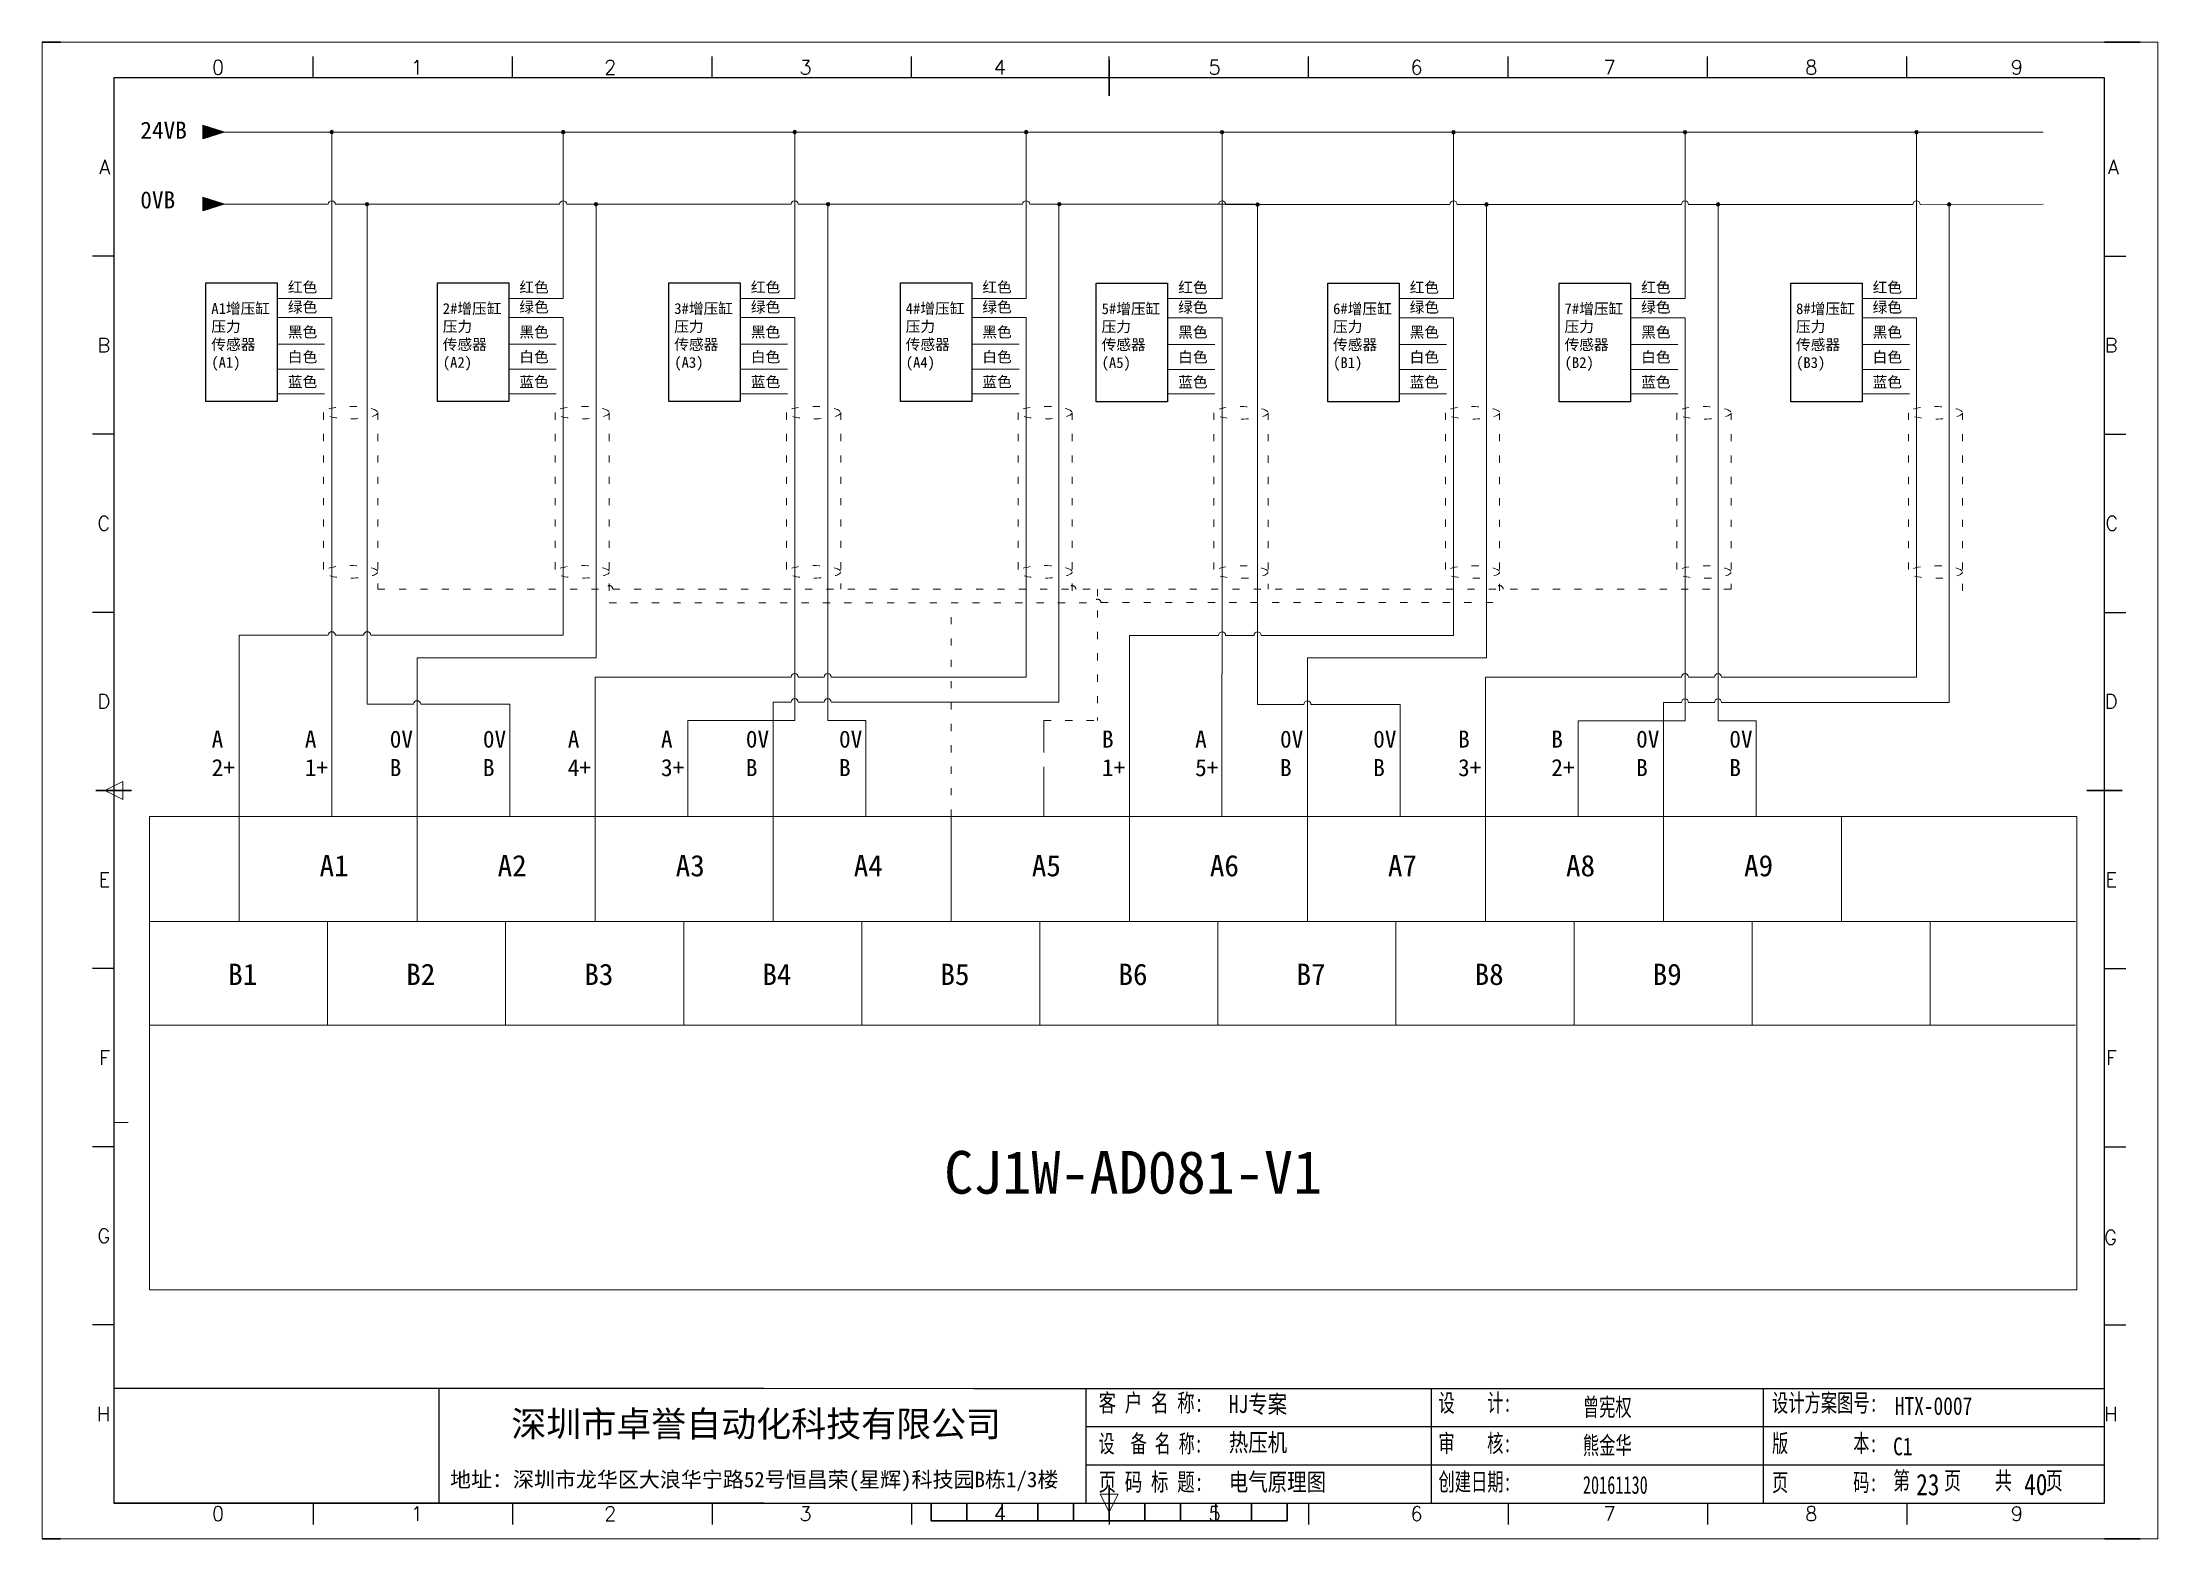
# Model space of a CAD drawing. Extents: x 35123 to 43919, y -4314 to -326.
# Drawn here: x 36608.7 to 36905.7, y -3613.9 to -3403.9 of the extents above; entities that cross this region are included whole.
import ezdxf
from ezdxf.enums import TextEntityAlignment as Align

# ---------------------------------------------------------------- set-up
doc = ezdxf.new("R2010")
doc.units = 0
doc.header["$MEASUREMENT"] = 0
doc.linetypes.add('1', pattern=[18, 7, -2, 7, -2])
doc.linetypes.add('2', pattern=[15, 1, -2, 1, -2, 1, -2, 1, -2, 1, -2])
doc.layers.add('AE_BOR', color=1, linetype='Continuous')
doc.layers.add('细实线层', color=7, linetype='Continuous')
doc.styles.add('Standard0.67', font='', dxfattribs={"width": 0.67})
doc.styles.add('Standard_0.8', font='SimSun.ttf', dxfattribs={"width": 0.8})
doc.styles.add('WD', font='romans.shx', dxfattribs={"bigfont": 'gbcbig.shx'})
doc.styles.add('宋', font='SimSun.ttf', dxfattribs={"width": 0.7})
doc.styles.get('Standard0.67').set_extended_font_data('FangSong_GB2312')

msp = doc.modelspace()

# ---------------------------------------------------------------- texts
at = {"lineweight": 0, "attachment_point": 1}
for s, insert, char_height, width in [('{\\fSimSun|b0|i0|c134|p2;24VB}', (36622.489, -3415.005), 2.4, 3.98243), ('{\\fSimSun|b0|i0|c134|p2;0VB}', (36622.489, -3424.777), 2.4, 3.98243), ('{\\fSimSun|b0|i0|c134|p2;A\\P2\\fSimSun|b0|i0|c0|p2;+}', (36632.504, -3500.455), 2.4, 4.28061), ('{\\fSimSun|b0|i0|c134|p2;A\\P\\fSimSun|b0|i0|c0|p2;1+}', (36645.586, -3500.455), 2.4, 4.28061), ('{\\fSimSun|b0|i0|c134|p2;0V\\PB}', (36657.504, -3500.455), 2.4, 4.28061), ('{\\fSimSun|b0|i0|c134|p2;0V\\PB}', (36670.586, -3500.455), 2.4, 4.28061), ('{\\fSimSun|b0|i0|c134|p2;A\\P4\\fSimSun|b0|i0|c0|p2;+}', (36682.504, -3500.455), 2.4, 4.28061), ('{\\fSimSun|b0|i0|c134|p2;A\\P3\\fSimSun|b0|i0|c0|p2;+}', (36695.586, -3500.455), 2.4, 4.28061), ('{\\fSimSun|b0|i0|c134|p2;0V\\PB}', (36707.504, -3500.455), 2.4, 4.28061), ('{\\fSimSun|b0|i0|c134|p2;0V\\PB}', (36720.586, -3500.455), 2.4, 4.28061), ('{\\fSimSun|b0|i0|c134|p2;B\\P1\\fSimSun|b0|i0|c0|p2;+}', (36757.504, -3500.455), 2.4, 4.28061), ('{\\fSimSun|b0|i0|c134|p2;A\\P5\\fSimSun|b0|i0|c0|p2;+}', (36770.586, -3500.455), 2.4, 4.28061), ('{\\fSimSun|b0|i0|c134|p2;0V\\PB}', (36782.504, -3500.455), 2.4, 4.28061), ('{\\fSimSun|b0|i0|c134|p2;0V\\PB}', (36795.586, -3500.455), 2.4, 4.28061), ('{\\fSimSun|b0|i0|c134|p2;B\\P3\\fSimSun|b0|i0|c0|p2;+}', (36807.504, -3500.455), 2.4, 4.28061), ('{\\fSimSun|b0|i0|c134|p2;B\\P2\\fSimSun|b0|i0|c0|p2;+}', (36820.586, -3500.455), 2.4, 4.28061), ('{\\fSimSun|b0|i0|c134|p2;0V\\PB}', (36832.504, -3500.455), 2.4, 4.28061), ('{\\fSimSun|b0|i0|c134|p2;0V\\PB}', (36845.586, -3500.455), 2.4, 4.28061), ('{\\fSimSun|b0|i0|c134|p2;A1}', (36647.654, -3517.916), 3, 19.70623), ('{\\fSimSun|b0|i0|c134|p2;A2}', (36672.654, -3517.916), 3, 19.70623), ('{\\fSimSun|b0|i0|c134|p2;A3}', (36697.654, -3517.916), 3, 19.70623), ('{\\fSimSun|b0|i0|c134|p2;A4}', (36722.654, -3517.916), 3, 19.70623), ('{\\fSimSun|b0|i0|c134|p2;A5}', (36747.654, -3517.916), 3, 19.70623), ('{\\fSimSun|b0|i0|c134|p2;A6}', (36772.654, -3517.916), 3, 19.70623), ('{\\fSimSun|b0|i0|c134|p2;A7}', (36797.654, -3517.916), 3, 19.70623), ('{\\fSimSun|b0|i0|c134|p2;A8}', (36822.654, -3517.916), 3, 19.70623), ('{\\fSimSun|b0|i0|c134|p2;A9}', (36847.654, -3517.916), 3, 19.70623), ('{\\fSimSun|b0|i0|c134|p2;B1}', (36634.826, -3533.169), 3, 19.70623), ('{\\fSimSun|b0|i0|c134|p2;B2}', (36659.826, -3533.169), 3, 19.70623), ('{\\fSimSun|b0|i0|c134|p2;B3}', (36684.826, -3533.169), 3, 19.70623), ('{\\fSimSun|b0|i0|c134|p2;B4}', (36709.826, -3533.169), 3, 19.70623), ('{\\fSimSun|b0|i0|c134|p2;B5}', (36734.826, -3533.169), 3, 19.70623), ('{\\fSimSun|b0|i0|c134|p2;B6}', (36759.826, -3533.169), 3, 19.70623), ('{\\fSimSun|b0|i0|c134|p2;B7}', (36784.826, -3533.169), 3, 19.70623), ('{\\fSimSun|b0|i0|c134|p2;B8}', (36809.826, -3533.169), 3, 19.70623), ('{\\fSimSun|b0|i0|c134|p2;B9}', (36834.826, -3533.169), 3, 19.70623), ('{\\fSimSun|b0|i0|c134|p2;CJ1W-AD081-V1}', (36735.353, -3559.453), 6, 117.75235)]:
    msp.add_mtext(s, dxfattribs=dict(at, insert=insert, char_height=char_height, width=width))
at = {"char_height": 1.512, "attachment_point": 1}
for s, insert in [('{\\fSimSun|b0|i0|c134|p2;红色}', (36643.207, -3437.475)), ('{\\fSimSun|b0|i0|c134|p2;红色}', (36675.707, -3437.475)), ('{\\fSimSun|b0|i0|c134|p2;红色}', (36708.207, -3437.475)), ('{\\fSimSun|b0|i0|c134|p2;红色}', (36740.707, -3437.475)), ('{\\fSimSun|b0|i0|c134|p2;红色}', (36768.207, -3437.501)), ('{\\fSimSun|b0|i0|c134|p2;红色}', (36800.707, -3437.501)), ('{\\fSimSun|b0|i0|c134|p2;红色}', (36833.207, -3437.501)), ('{\\fSimSun|b0|i0|c134|p2;红色}', (36865.707, -3437.501)), ('{\\fSimSun|b0|i0|c134|p2;A1增压缸\\P压力\\P传感器\\P(A1)}', (36632.452, -3440.473)), ('{\\fSimSun|b0|i0|c134|p2;绿色}', (36643.207, -3440.259)), ('{\\fSimSun|b0|i0|c134|p2;2#增压缸\\P压力\\P传感器\\P(A2)}', (36664.952, -3440.473)), ('{\\fSimSun|b0|i0|c134|p2;绿色}', (36675.707, -3440.259)), ('{\\fSimSun|b0|i0|c134|p2;3#增压缸\\P压力\\P传感器\\P(A3)}', (36697.452, -3440.473)), ('{\\fSimSun|b0|i0|c134|p2;绿色}', (36708.207, -3440.259)), ('{\\fSimSun|b0|i0|c134|p2;4#增压缸\\P压力\\P传感器\\P(A4)}', (36729.952, -3440.473)), ('{\\fSimSun|b0|i0|c134|p2;绿色}', (36740.707, -3440.259)), ('{\\fSimSun|b0|i0|c134|p2;5#增压缸\\P压力\\P传感器\\P(A5)}', (36757.452, -3440.499)), ('{\\fSimSun|b0|i0|c134|p2;绿色}', (36768.207, -3440.285)), ('{\\fSimSun|b0|i0|c134|p2;6#增压缸\\P压力\\P传感器\\P(B1)}', (36789.952, -3440.499)), ('{\\fSimSun|b0|i0|c134|p2;绿色}', (36800.707, -3440.285)), ('{\\fSimSun|b0|i0|c134|p2;7#增压缸\\P压力\\P传感器\\P(B2)}', (36822.452, -3440.499)), ('{\\fSimSun|b0|i0|c134|p2;绿色}', (36833.207, -3440.285)), ('{\\fSimSun|b0|i0|c134|p2;8#增压缸\\P压力\\P传感器\\P(B3)}', (36854.952, -3440.499)), ('{\\fSimSun|b0|i0|c134|p2;绿色}', (36865.707, -3440.285)), ('{\\fSimSun|b0|i0|c134|p2;黑色}', (36643.207, -3443.759)), ('{\\fSimSun|b0|i0|c134|p2;黑色}', (36675.707, -3443.759)), ('{\\fSimSun|b0|i0|c134|p2;黑色}', (36708.207, -3443.759)), ('{\\fSimSun|b0|i0|c134|p2;黑色}', (36740.707, -3443.759)), ('{\\fSimSun|b0|i0|c134|p2;黑色}', (36768.207, -3443.785)), ('{\\fSimSun|b0|i0|c134|p2;黑色}', (36800.707, -3443.785)), ('{\\fSimSun|b0|i0|c134|p2;黑色}', (36833.207, -3443.785)), ('{\\fSimSun|b0|i0|c134|p2;黑色}', (36865.707, -3443.785)), ('{\\fSimSun|b0|i0|c134|p2;白色}', (36643.207, -3447.259)), ('{\\fSimSun|b0|i0|c134|p2;白色}', (36675.707, -3447.259)), ('{\\fSimSun|b0|i0|c134|p2;白色}', (36708.207, -3447.259)), ('{\\fSimSun|b0|i0|c134|p2;白色}', (36740.707, -3447.259)), ('{\\fSimSun|b0|i0|c134|p2;白色}', (36768.207, -3447.285)), ('{\\fSimSun|b0|i0|c134|p2;白色}', (36800.707, -3447.285)), ('{\\fSimSun|b0|i0|c134|p2;白色}', (36833.207, -3447.285)), ('{\\fSimSun|b0|i0|c134|p2;白色}', (36865.707, -3447.285)), ('{\\fSimSun|b0|i0|c134|p2;蓝色}', (36643.207, -3450.759)), ('{\\fSimSun|b0|i0|c134|p2;蓝色}', (36675.707, -3450.759)), ('{\\fSimSun|b0|i0|c134|p2;蓝色}', (36708.207, -3450.759)), ('{\\fSimSun|b0|i0|c134|p2;蓝色}', (36740.707, -3450.759)), ('{\\fSimSun|b0|i0|c134|p2;蓝色}', (36768.207, -3450.785)), ('{\\fSimSun|b0|i0|c134|p2;蓝色}', (36800.707, -3450.785)), ('{\\fSimSun|b0|i0|c134|p2;蓝色}', (36833.207, -3450.785)), ('{\\fSimSun|b0|i0|c134|p2;蓝色}', (36865.707, -3450.785))]:
    msp.add_mtext_dynamic_manual_height_columns(s, width=47.92444, gutter_width=12.5, heights=[0], dxfattribs=dict(at, insert=insert))
at = {"ltscale": 2, "attachment_point": 1}
for s, insert, char_height, width, style in [('{\\fSimSun|b0|i0|c134|p2;\\W0.72;客 户 名 称:}', (36757.03, -3593.553), 2.5, 16.24768, 'Standard0.67'), ('HJ专案', (36775.317, -3593.727), 2.5, 33.90777, 'Standard_0.8'), ('{\\fSimSun|b0|i0|c134|p2;设    计:}', (36804.744, -3593.553), 2.5, 12.03121, 'Standard0.67'), ('{\\fSimSun|b0|i0|c134|p2;设计方案图号:}', (36851.577, -3593.553), 2.5, 15.1644, 'Standard0.67'), ('{\\fSimSun|b0|i0|c134|p2;曾宪权}', (36825.021, -3594.155), 2.5, 12.03121, 'Standard0.67'), ('{\\f@SimSun|b0|i0|c134|p2;HTX-0007}', (36868.815, -3593.994), 2.5, 33.90777, 'Standard_0.8'), ('{\\fSimSun|b0|i0|c134|p2;\\W0.66;设  备 名 称:}', (36757.03, -3599.282), 2.5, 15.12342, 'Standard0.67'), ('{\\fSimSun|b0|i0|c134|p2;热压机}', (36775.317, -3599.115), 2.5, 33.90777, 'Standard_0.8'), ('{\\fSimSun|b0|i0|c134|p2;审    核:}', (36804.744, -3599.227), 2.5, 12.03121, 'Standard0.67'), ('{\\fSimSun|b0|i0|c134|p2;熊金华}', (36825.021, -3599.517), 2.5, 12.03121, 'Standard0.67'), ('{\\fSimSun|b0|i0|c134|p2;版        本:}', (36851.577, -3599.227), 2.5, 16.84978, 'Standard0.67'), ('C1', (36868.576, -3599.667), 2.5, 5.97175, 'Standard_0.8'), ('{\\fSimSun|b0|i0|c134|p2;\\W0.72;页 码 标 题:}', (36757.03, -3604.65), 2.5, 15.12342, 'Standard0.67'), ('{\\fSimSun|b0|i0|c134|p2;电气原理图}', (36775.317, -3604.663), 2.5, 33.90777, 'Standard_0.8'), ('{\\fSimSun|b0|i0|c134|p2;创建日期:}', (36804.744, -3604.634), 2.5, 12.03121, 'Standard0.67'), ('{\\fSimSun|b0|i0|c134|p2;20161130}', (36825.021, -3605.075), 2.5, 12.03121, 'Standard0.67'), ('{\\fSimSun|b0|i0|c134|p2;页        码:}', (36851.577, -3604.713), 2.5, 15.72579, 'Standard0.67'), ('第    页    共    页', (36868.573, -3604.468), 2.5, 33.90777, '宋'), ('23', (36871.819, -3604.773), 3, 3.76639, 'Standard_0.8'), ('40', (36886.98, -3604.748), 3, 3.76639, 'Standard_0.8')]:
    msp.add_mtext(s, dxfattribs=dict(at, insert=insert, char_height=char_height, width=width, style=style))
at = {"attachment_point": 7}
for s, insert, char_height, width in [('{\\fSimSun|b0|i0|c134|p2;深圳市卓誉自动化科技有限公司}', (36674.582, -3599.958), 3.6, 80.67766), ('{\\fSimSun|b0|i0|c134|p2;地址：深圳市龙华区大浪华宁路52号恒昌荣(星辉)科技园B栋1/3楼}', (36665.969, -3607.218), 2.16, 89.25675)]:
    msp.add_mtext(s, dxfattribs=dict(at, insert=insert, char_height=char_height, width=width))

# ---------------------------------------------------------------- blocks, each defined once
blk = doc.blocks.new('gb_a2_a')
for p, q in [((584, 410), (25, 410)), ((25, 410), (25, 10)), ((584, 10), (584, 410)), ((25, 10), (584, 10))]:
    blk.add_line(p, q)
at = {"lineweight": 9, "ltscale": 0.1}
blk.add_line((25, 116.86), (29, 116.86), dxfattribs=at)
at = {"layer": 'AE_BOR', "lineweight": 30}
for p, q in [((10, 420), (4.93, 420)), ((594, 420), (584, 420)), ((4.93, 0), (10, 0)), ((594, 0), (584, 0))]:
    blk.add_line(p, q, dxfattribs=at)
at = {"layer": 'AE_BOR', "color": 1, "lineweight": 15}
for p, q in [((4.93, 420), (598.93, 420)), ((4.93, 0), (4.93, 420)), ((598.93, 420), (598.93, 0)), ((22.5, 210), (27.5, 212.5)), ((27.5, 207.5), (22.5, 210)), ((27.5, 212.5), (27.5, 207.5)), ((304.5, 7.5), (302, 12.5)), ((302, 12.5), (307, 12.5)), ((307, 12.5), (304.5, 7.5)), ((598.93, 0), (4.93, 0))]:
    blk.add_line(p, q, dxfattribs=at)
at = {"layer": 'AE_BOR'}
for p, q in [((81, 410), (81, 416)), ((137, 410), (137, 416)), ((193, 410), (193, 416)), ((249, 410), (249, 416)), ((304.5, 410), (304.5, 416)), ((360.5, 410), (360.5, 416)), ((416.5, 410), (416.5, 416)), ((472.5, 410), (472.5, 416)), ((528.5, 410), (528.5, 416)), ((25, 360), (19, 360)), ((584, 360), (590, 360)), ((25, 310), (19, 310)), ((584, 310), (590, 310)), ((25, 260), (19, 260)), ((584, 260), (590, 260)), ((25, 160), (19, 160)), ((584, 160), (590, 160)), ((25, 110), (19, 110)), ((584, 110), (590, 110)), ((25, 60), (19, 60)), ((584, 60), (590, 60)), ((81, 10), (81, 4)), ((137, 10), (137, 4)), ((193, 10), (193, 4)), ((249, 10), (249, 4)), ((304.5, 10), (304.5, 4)), ((360.5, 10), (360.5, 4)), ((416.5, 10), (416.5, 4)), ((472.5, 10), (472.5, 4)), ((528.5, 10), (528.5, 4))]:
    blk.add_line(p, q, dxfattribs=at)
at = {"layer": 'AE_BOR', "color": 2, "lineweight": 30}
for p, q in [((304.5, 405), (304.5, 415)), ((20, 210), (30, 210)), ((579, 210), (589, 210)), ((304.5, 10), (304.5, 15)), ((304.5, 15), (304.5, 5)), ((254.5, 5), (254.5, 10)), ((264.5, 5), (264.5, 10)), ((274.5, 5), (274.5, 10)), ((284.5, 5), (284.5, 10)), ((294.5, 5), (294.5, 10)), ((304.5, 10), (304.5, 5)), ((314.5, 5), (314.5, 10)), ((324.5, 5), (324.5, 10)), ((334.5, 5), (334.5, 10)), ((344.5, 5), (344.5, 10)), ((354.5, 5), (354.5, 10)), ((254.5, 5), (354.5, 5))]:
    blk.add_line(p, q, dxfattribs=at)
at = {"layer": 'AE_BOR', "style": 'WD'}
for s, p in [('0', (54.27, 411)), ('1', (110.12, 411)), ('2', (164.42, 411)), ('3', (219.22, 411)), ('4', (273.82, 411)), ('5', (334.12, 411)), ('6', (390.81, 411)), ('7', (445.01, 411)), ('8', (501.67, 411)), ('9', (559.4, 411)), ('0', (54.27, 5)), ('1', (110.12, 5)), ('2', (164.42, 5)), ('3', (219.22, 5)), ('4', (273.82, 5)), ('5', (334.12, 5)), ('6', (390.81, 5)), ('7', (445.01, 5)), ('8', (501.67, 5)), ('9', (559.4, 5))]:
    blk.add_text(s, height=4, dxfattribs=at).set_placement(p, align=Align.CENTER)
for s, p in [('A', (24, 385)), ('A', (588.05, 385)), ('B', (24, 335)), ('B', (587.67, 335)), ('C', (24, 285)), ('C', (587.86, 285)), ('D', (24, 235)), ('D', (587.67, 235)), ('E', (24, 185)), ('E', (587.48, 185)), ('F', (24, 135)), ('F', (587.48, 135)), ('F', (587.48, 135)), ('G', (24, 85)), ('G', (587.48, 84.56)), ('H', (24, 35)), ('H', (587.67, 35))]:
    blk.add_text(s, height=4, dxfattribs=at).set_placement(p, align=Align.MIDDLE_RIGHT)

# ---------------------------------------------------------------- hatches: boundary and pattern name
for points in [[(36634.198, -3416.465), (36631.28, -3415.529), (36631.28, -3417.4)], [(36634.198, -3426.601), (36631.28, -3425.665), (36631.28, -3427.536)]]:
    msp.add_hatch(color=256).paths.add_polyline_path(points)
at = {"lineweight": 0}
h = msp.add_hatch(color=256, dxfattribs=at)
edge = h.paths.add_edge_path()
edge.add_arc((36649.364, -3416.465), 0.25, 0, 360)
h = msp.add_hatch(color=256, dxfattribs=at)
edge = h.paths.add_edge_path()
edge.add_arc((36681.864, -3416.465), 0.25, 0, 360)
h = msp.add_hatch(color=256, dxfattribs=at)
edge = h.paths.add_edge_path()
edge.add_arc((36714.364, -3416.465), 0.25, 0, 360)
h = msp.add_hatch(color=256, dxfattribs=at)
edge = h.paths.add_edge_path()
edge.add_arc((36746.864, -3416.465), 0.25, 0, 360)
h = msp.add_hatch(color=256, dxfattribs=at)
edge = h.paths.add_edge_path()
edge.add_arc((36774.364, -3416.491), 0.25, 0, 360)
h = msp.add_hatch(color=256, dxfattribs=at)
edge = h.paths.add_edge_path()
edge.add_arc((36806.864, -3416.491), 0.25, 0, 360)
h = msp.add_hatch(color=256, dxfattribs=at)
edge = h.paths.add_edge_path()
edge.add_arc((36839.364, -3416.491), 0.25, 0, 360)
h = msp.add_hatch(color=256, dxfattribs=at)
edge = h.paths.add_edge_path()
edge.add_arc((36871.864, -3416.491), 0.25, 0, 360)
h = msp.add_hatch(color=256, dxfattribs=at)
edge = h.paths.add_edge_path()
edge.add_arc((36654.318, -3426.593), 0.25, 0, 360)
h = msp.add_hatch(color=256, dxfattribs=at)
edge = h.paths.add_edge_path()
edge.add_arc((36686.464, -3426.593), 0.25, 0, 360)
h = msp.add_hatch(color=256, dxfattribs=at)
edge = h.paths.add_edge_path()
edge.add_arc((36719.053, -3426.593), 0.25, 0, 360)
h = msp.add_hatch(color=256, dxfattribs=at)
edge = h.paths.add_edge_path()
edge.add_arc((36751.512, -3426.593), 0.25, 0, 360)
h = msp.add_hatch(color=256, dxfattribs=at)
edge = h.paths.add_edge_path()
edge.add_arc((36779.352, -3426.627), 0.25, 0, 360)
h = msp.add_hatch(color=256, dxfattribs=at)
edge = h.paths.add_edge_path()
edge.add_arc((36811.499, -3426.62), 0.25, 0, 360)
h = msp.add_hatch(color=256, dxfattribs=at)
edge = h.paths.add_edge_path()
edge.add_arc((36843.999, -3426.62), 0.25, 0, 360)
h = msp.add_hatch(color=256, dxfattribs=at)
edge = h.paths.add_edge_path()
edge.add_arc((36876.45, -3426.62), 0.25, 0, 360)

# ---------------------------------------------------------------- linework, layer by layer
for p, q in [((36634.198, -3416.465), (36631.28, -3415.529)), ((36631.28, -3415.529), (36631.28, -3417.4)), ((36634.198, -3416.465), (36631.28, -3417.4)), ((36634.198, -3426.601), (36631.28, -3425.665)), ((36631.28, -3425.665), (36631.28, -3427.536)), ((36634.198, -3426.601), (36631.28, -3427.536)), ((36664.414, -3592.785), (36664.414, -3608.87)), ((36755.226, -3598.146), (36799.478, -3598.146)), ((36799.478, -3598.146), (36868.263, -3598.146)), ((36868.263, -3598.146), (36898.261, -3598.146)), ((36755.226, -3603.508), (36799.478, -3603.508)), ((36799.478, -3603.508), (36868.263, -3603.508)), ((36868.263, -3603.508), (36898.261, -3603.508)), ((36739.528, -3608.87), (36799.478, -3608.87)), ((36799.478, -3608.87), (36868.263, -3608.87))]:
    msp.add_line(p, q)
for p, q in [((36634.198, -3416.465), (36889.666, -3416.465)), ((36649.364, -3439.805), (36649.364, -3416.465)), ((36681.864, -3439.805), (36681.864, -3416.465)), ((36714.364, -3439.805), (36714.364, -3416.465)), ((36746.864, -3439.805), (36746.864, -3416.465)), ((36774.364, -3439.831), (36774.364, -3416.491)), ((36806.864, -3439.831), (36806.864, -3416.491)), ((36839.364, -3439.831), (36839.364, -3416.491)), ((36871.864, -3439.831), (36871.864, -3416.491)), ((36634.198, -3426.601), (36648.864, -3426.601)), ((36649.864, -3426.601), (36681.364, -3426.601)), ((36654.352, -3496.766), (36654.352, -3426.601)), ((36682.364, -3426.601), (36713.864, -3426.601)), ((36686.499, -3490.231), (36686.499, -3426.601)), ((36714.864, -3426.601), (36746.364, -3426.601)), ((36718.999, -3499.062), (36718.999, -3426.601)), ((36747.364, -3426.601), (36778.864, -3426.601)), ((36751.45, -3496.48), (36751.45, -3426.601)), ((36774.864, -3426.627), (36806.364, -3426.627)), ((36779.352, -3496.793), (36779.352, -3426.627)), ((36807.364, -3426.627), (36838.864, -3426.627)), ((36811.499, -3490.258), (36811.499, -3426.627)), ((36839.864, -3426.627), (36871.364, -3426.627)), ((36843.999, -3499.088), (36843.999, -3426.627)), ((36872.364, -3426.625), (36889.666, -3426.601)), ((36876.45, -3496.506), (36876.45, -3426.627)), ((36641.75, -3439.805), (36649.364, -3439.805)), ((36674.25, -3439.805), (36681.864, -3439.805)), ((36706.75, -3439.805), (36714.364, -3439.805)), ((36739.25, -3439.805), (36746.864, -3439.805)), ((36766.75, -3439.831), (36774.364, -3439.831)), ((36799.25, -3439.831), (36806.864, -3439.831)), ((36831.75, -3439.831), (36839.364, -3439.831)), ((36864.25, -3439.831), (36871.864, -3439.831)), ((36641.722, -3442.499), (36649.364, -3442.499)), ((36649.364, -3442.499), (36649.364, -3492.485)), ((36674.222, -3442.499), (36681.864, -3442.499)), ((36681.864, -3442.499), (36681.864, -3487.086)), ((36706.722, -3442.499), (36714.364, -3442.499)), ((36714.364, -3442.499), (36714.364, -3499.062)), ((36739.222, -3442.499), (36746.864, -3442.499)), ((36746.864, -3442.499), (36746.864, -3492.946)), ((36766.722, -3442.526), (36774.364, -3442.526)), ((36774.364, -3442.526), (36774.364, -3492.511)), ((36799.222, -3442.526), (36806.864, -3442.526)), ((36806.864, -3442.526), (36806.864, -3487.112)), ((36831.722, -3442.526), (36839.364, -3442.526)), ((36839.364, -3442.526), (36839.364, -3499.088)), ((36864.222, -3442.526), (36871.864, -3442.526)), ((36871.864, -3442.526), (36871.864, -3492.972)), ((36641.722, -3446.246), (36648.361, -3446.246)), ((36674.222, -3446.246), (36680.861, -3446.246)), ((36706.722, -3446.246), (36713.361, -3446.246)), ((36739.222, -3446.246), (36745.861, -3446.246)), ((36766.722, -3446.272), (36773.361, -3446.272)), ((36799.222, -3446.272), (36805.861, -3446.272)), ((36831.722, -3446.272), (36838.361, -3446.272)), ((36864.222, -3446.272), (36870.861, -3446.272)), ((36641.722, -3449.746), (36648.361, -3449.746)), ((36674.222, -3449.746), (36680.861, -3449.746)), ((36706.722, -3449.746), (36713.361, -3449.746)), ((36739.222, -3449.746), (36745.861, -3449.746)), ((36766.722, -3449.772), (36773.361, -3449.772)), ((36799.222, -3449.772), (36805.861, -3449.772)), ((36831.722, -3449.772), (36838.361, -3449.772)), ((36864.222, -3449.772), (36870.861, -3449.772)), ((36641.722, -3453.183), (36648.361, -3453.183)), ((36674.222, -3453.183), (36680.861, -3453.183)), ((36706.722, -3453.183), (36713.361, -3453.183)), ((36739.222, -3453.183), (36745.861, -3453.183)), ((36766.722, -3453.21), (36773.361, -3453.21)), ((36799.222, -3453.21), (36805.861, -3453.21)), ((36831.722, -3453.21), (36838.361, -3453.21)), ((36864.222, -3453.21), (36870.861, -3453.21)), ((36636.352, -3496.766), (36636.352, -3487.086)), ((36636.352, -3487.086), (36648.864, -3487.086)), ((36649.864, -3487.086), (36653.852, -3487.086)), ((36654.852, -3487.086), (36681.864, -3487.086)), ((36761.352, -3496.793), (36761.352, -3487.112)), ((36761.352, -3487.112), (36773.864, -3487.112)), ((36774.864, -3487.112), (36778.852, -3487.112)), ((36779.852, -3487.112), (36806.864, -3487.112)), ((36649.354, -3512.537), (36649.354, -3492.485)), ((36661.352, -3512.522), (36661.352, -3490.231)), ((36774.354, -3512.563), (36774.354, -3492.511)), ((36786.352, -3512.548), (36786.352, -3490.258)), ((36686.352, -3512.522), (36686.352, -3492.946)), ((36686.352, -3492.946), (36713.864, -3492.946)), ((36714.864, -3492.946), (36718.499, -3492.946)), ((36719.499, -3492.946), (36746.864, -3492.946)), ((36811.352, -3512.548), (36811.352, -3492.972)), ((36811.352, -3492.972), (36838.864, -3492.972)), ((36839.864, -3492.972), (36843.499, -3492.972)), ((36844.499, -3492.972), (36871.864, -3492.972)), ((36636.352, -3512.522), (36636.352, -3496.766)), ((36674.354, -3512.537), (36674.354, -3496.766)), ((36711.352, -3512.522), (36711.352, -3496.48)), ((36711.352, -3496.48), (36713.864, -3496.48)), ((36714.864, -3496.48), (36716.821, -3496.48)), ((36714.864, -3496.48), (36718.499, -3496.48)), ((36719.499, -3496.48), (36751.45, -3496.48)), ((36761.352, -3512.548), (36761.352, -3496.793)), ((36799.354, -3512.563), (36799.354, -3496.793)), ((36836.352, -3512.548), (36836.352, -3496.506)), ((36836.352, -3496.506), (36838.864, -3496.506)), ((36839.864, -3496.506), (36841.821, -3496.506)), ((36839.864, -3496.506), (36843.499, -3496.506)), ((36844.499, -3496.506), (36876.45, -3496.506)), ((36699.354, -3512.537), (36699.354, -3499.062)), ((36724.354, -3512.537), (36724.354, -3499.062)), ((36824.354, -3512.563), (36824.354, -3499.088)), ((36849.354, -3512.563), (36849.354, -3499.088)), ((36849.354, -3512.537), (36849.354, -3500.455)), ((36623.767, -3512.522), (36894.368, -3512.522)), ((36623.767, -3578.941), (36623.767, -3512.522)), ((36636.352, -3527.236), (36636.352, -3512.522)), ((36661.352, -3527.236), (36661.352, -3512.548)), ((36686.352, -3527.236), (36686.352, -3512.548)), ((36711.352, -3527.236), (36711.352, -3512.548)), ((36736.352, -3527.236), (36736.352, -3512.548)), ((36761.352, -3527.236), (36761.352, -3512.548)), ((36786.352, -3527.236), (36786.352, -3512.548)), ((36811.352, -3527.236), (36811.352, -3512.548)), ((36836.352, -3527.236), (36836.352, -3512.548)), ((36861.352, -3527.236), (36861.352, -3512.548)), ((36894.368, -3512.522), (36894.368, -3578.941)), ((36623.783, -3527.259), (36894.193, -3527.259)), ((36648.783, -3541.821), (36648.783, -3527.259)), ((36673.783, -3541.821), (36673.783, -3527.259)), ((36698.783, -3541.821), (36698.783, -3527.259)), ((36723.783, -3541.821), (36723.783, -3527.259)), ((36748.783, -3541.821), (36748.783, -3527.259)), ((36773.783, -3541.821), (36773.783, -3527.259)), ((36798.783, -3541.821), (36798.783, -3527.259)), ((36823.783, -3541.821), (36823.783, -3527.259)), ((36848.783, -3541.821), (36848.783, -3527.259)), ((36873.783, -3541.821), (36873.783, -3527.259)), ((36623.783, -3541.821), (36894.193, -3541.821)), ((36894.368, -3578.941), (36623.767, -3578.941))]:
    msp.add_line(p, q, dxfattribs=at)
at = {"ltscale": 2}
for p, q in [((36710.066, -3592.785), (36618.761, -3592.785)), ((36739.528, -3592.785), (36898.261, -3592.785)), ((36755.226, -3592.785), (36755.226, -3608.87)), ((36803.792, -3608.87), (36803.792, -3592.785)), ((36850.372, -3608.87), (36850.372, -3592.785)), ((36710.066, -3608.87), (36618.761, -3608.87)), ((36868.263, -3608.87), (36898.261, -3608.87))]:
    msp.add_line(p, q, dxfattribs=at)
at = {"lineweight": 9, "ltscale": 0.1}
for p, q in [((36710.066, -3592.785), (36739.528, -3592.785)), ((36710.066, -3608.87), (36739.528, -3608.87)), ((36738.17, -3608.87), (36738.17, -3608.87)), ((36738.17, -3608.87), (36738.17, -3608.87))]:
    msp.add_line(p, q, dxfattribs=at)
for points in [[(36631.707, -3437.641), (36641.722, -3437.641), (36641.722, -3454.296), (36631.707, -3454.296)], [(36664.207, -3437.641), (36674.222, -3437.641), (36674.222, -3454.296), (36664.207, -3454.296)], [(36696.707, -3437.641), (36706.722, -3437.641), (36706.722, -3454.296), (36696.707, -3454.296)], [(36729.207, -3437.641), (36739.222, -3437.641), (36739.222, -3454.296), (36729.207, -3454.296)], [(36756.707, -3437.668), (36766.722, -3437.668), (36766.722, -3454.322), (36756.707, -3454.322)], [(36789.207, -3437.668), (36799.222, -3437.668), (36799.222, -3454.322), (36789.207, -3454.322)], [(36821.707, -3437.668), (36831.722, -3437.668), (36831.722, -3454.322), (36821.707, -3454.322)], [(36854.207, -3437.668), (36864.222, -3437.668), (36864.222, -3454.322), (36854.207, -3454.322)]]:
    msp.add_lwpolyline(points, close=True)
at = {"lineweight": 0}
for centre in [(36649.364, -3416.465), (36681.864, -3416.465), (36714.364, -3416.465), (36746.864, -3416.465), (36774.364, -3416.491), (36806.864, -3416.491), (36839.364, -3416.491), (36871.864, -3416.491), (36654.318, -3426.593), (36686.464, -3426.593), (36719.053, -3426.593), (36751.512, -3426.593), (36779.352, -3426.627), (36811.499, -3426.62), (36843.999, -3426.62), (36876.45, -3426.62)]:
    msp.add_circle(centre, 0.25, dxfattribs=at)
for centre in [(36649.364, -3426.601), (36681.864, -3426.601), (36714.364, -3426.601), (36746.864, -3426.601), (36774.364, -3426.627), (36806.864, -3426.627), (36839.364, -3426.627), (36871.864, -3426.627), (36649.364, -3487.086), (36654.352, -3487.086), (36774.364, -3487.112), (36779.352, -3487.112), (36714.364, -3492.946), (36718.999, -3492.946), (36839.364, -3492.972), (36843.999, -3492.972), (36661.352, -3496.766), (36714.364, -3496.48), (36718.999, -3496.48), (36786.352, -3496.793), (36839.364, -3496.506), (36843.999, -3496.506)]:
    msp.add_arc(centre, 0.5, 0, 180, dxfattribs=at)
at = {"layer": '细实线层', "linetype": '2', "lineweight": 0}
for p, q in [((36648.229, -3455.833), (36648.229, -3478.183)), ((36655.825, -3455.835), (36655.825, -3480.609)), ((36680.729, -3455.833), (36680.729, -3478.183)), ((36688.325, -3455.835), (36688.325, -3482.521)), ((36713.229, -3455.833), (36713.229, -3478.183)), ((36720.825, -3455.835), (36720.825, -3480.609)), ((36745.729, -3455.833), (36745.729, -3478.183)), ((36753.325, -3455.835), (36753.325, -3482.521)), ((36773.229, -3455.859), (36773.229, -3478.209)), ((36780.825, -3455.861), (36780.825, -3480.609)), ((36805.729, -3455.859), (36805.729, -3478.209)), ((36813.325, -3455.861), (36813.325, -3482.521)), ((36838.229, -3455.859), (36838.229, -3478.209)), ((36845.825, -3455.861), (36845.825, -3480.609)), ((36870.729, -3455.859), (36870.729, -3478.209)), ((36878.325, -3455.861), (36878.325, -3482.521)), ((36655.825, -3480.609), (36687.825, -3480.609)), ((36688.825, -3480.609), (36845.825, -3480.609)), ((36756.878, -3480.609), (36756.878, -3499.024)), ((36688.325, -3482.521), (36756.378, -3482.521)), ((36736.352, -3512.522), (36736.352, -3482.521)), ((36757.378, -3482.494), (36813.325, -3482.494)), ((36749.354, -3499.024), (36756.878, -3499.024))]:
    msp.add_line(p, q, dxfattribs=at)
at = {"layer": '细实线层', "lineweight": 0}
for p, q in [((36661.352, -3490.231), (36686.499, -3490.231)), ((36786.352, -3490.258), (36811.499, -3490.258)), ((36660.852, -3496.766), (36654.352, -3496.766)), ((36674.354, -3496.766), (36661.852, -3496.766)), ((36661.852, -3496.766), (36674.354, -3496.766)), ((36785.852, -3496.793), (36779.352, -3496.793)), ((36799.354, -3496.793), (36786.852, -3496.793)), ((36786.852, -3496.793), (36799.354, -3496.793)), ((36699.354, -3499.062), (36714.364, -3499.062)), ((36724.354, -3499.062), (36718.999, -3499.062)), ((36824.354, -3499.088), (36839.364, -3499.088)), ((36849.354, -3499.088), (36843.999, -3499.088))]:
    msp.add_line(p, q, dxfattribs=at)
at = {"layer": '细实线层', "linetype": '1', "lineweight": 0}
msp.add_line((36749.354, -3512.537), (36749.354, -3499.024), dxfattribs=at)
at = {"layer": '细实线层', "linetype": '2', "lineweight": 0}
for centre in [(36688.325, -3480.609), (36753.325, -3480.609), (36813.325, -3480.609), (36756.878, -3482.521)]:
    msp.add_arc(centre, 0.5, 0, 180, dxfattribs=at)
for centre in [(36652.027, -3455.836), (36684.527, -3455.836), (36717.027, -3455.836), (36749.527, -3455.836), (36777.027, -3455.863), (36809.527, -3455.863), (36842.027, -3455.863), (36874.527, -3455.863), (36652.027, -3478.185), (36684.527, -3478.185), (36717.027, -3478.185), (36749.527, -3478.185), (36777.027, -3478.211), (36809.527, -3478.211), (36842.027, -3478.211), (36874.527, -3478.211)]:
    msp.add_ellipse(centre, major_axis=(3.798, 0), ratio=0.2313953, dxfattribs=at)

# ---------------------------------------------------------------- block references
at = {"xscale": 0.5, "yscale": 0.5, "zscale": 0.5}
msp.add_blockref('gb_a2_a', (36606.261, -3613.87), dxfattribs=at)

msp.set_redraw_order([(e.dxf.handle, doc.entitydb.next_handle()) for e in msp.query("TEXT MTEXT ATTDEF DIMENSION ARC_DIMENSION")])  # texts and dimensions are drawn at this point

doc.saveas('drawing.dxf')
